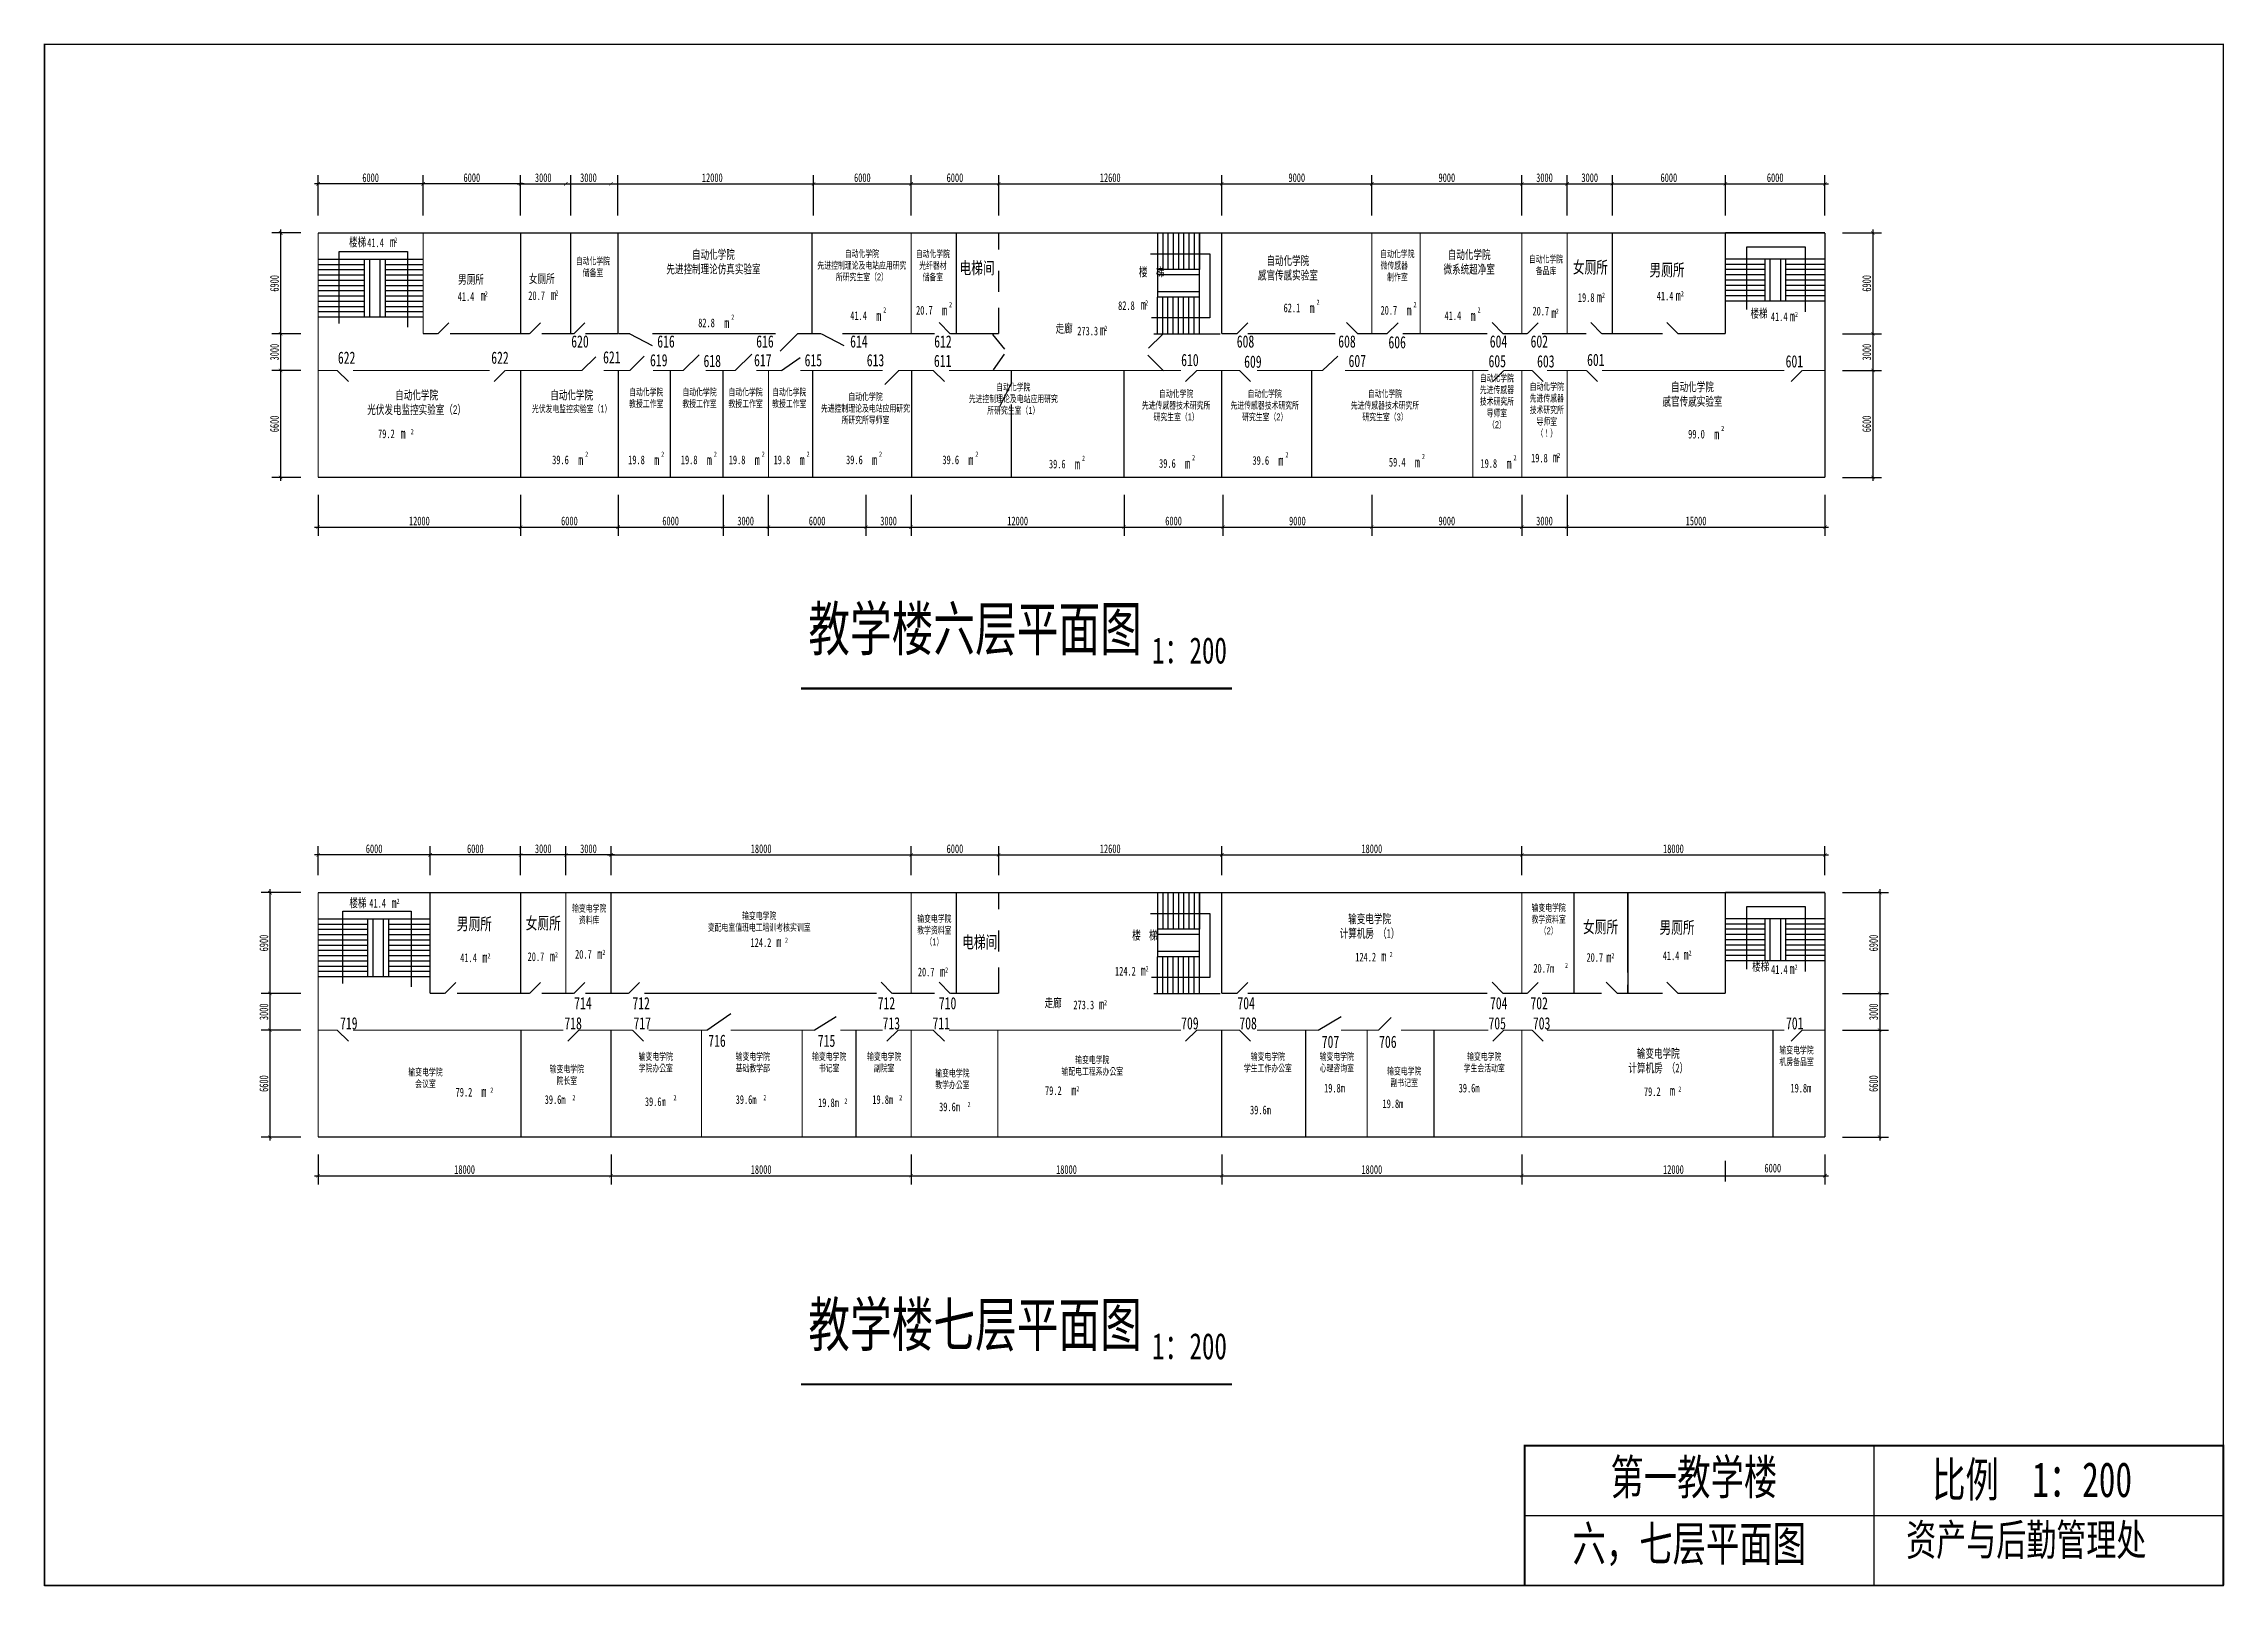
# Model space of a CAD drawing. Extents: x -32363 to 92479, y -96404 to -8102.
import ezdxf

# ---------------------------------------------------------------- set-up
doc = ezdxf.new("R2010")
doc.units = 0
doc.header["$LTSCALE"] = 20
doc.layers.get('0').update_dxf_attribs({"linetype": 'CONTINUOUS'})
doc.layers.get('DEFPOINTS').update_dxf_attribs({"linetype": 'CONTINUOUS'})
doc.styles.get("Standard").update_dxf_attribs({"font": '', "width": 0.7, "height": 500})
doc.styles.get('Standard').set_extended_font_data('FangSong_GB2312')

msp = doc.modelspace()

# ---------------------------------------------------------------- texts
at = {"color": 0, "linetype": 'ByBlock', "char_height": 500, "attachment_point": 5}
for s, insert in [('\\A1;6000', (-13643, -15778)), ('6000', (-7848, -15778)), ('3000', (-3763, -15778)), ('3000', (-1173, -15778)), ('12000', (5917, -15778)), ('6000', (14507, -15778)), ('6000', (19807, -15778)), ('12600', (28697, -15778)), ('9000', (39377, -15778)), ('9000', (47967, -15778)), ('3000', (53557, -15778)), ('3000', (56147, -15778)), ('6000', (60677, -15778)), ('6000', (66763, -15778)), ('12000', (-10853, -35425)), ('6000', (-2263, -35425)), ('6000', (3532, -35425)), ('3000', (7827, -35425)), ('6000', (11917, -35425)), ('3000', (16007, -35425)), ('12000', (23397, -35425)), ('6000', (32322, -35425)), ('9000', (39412, -35425)), ('9000', (47967, -35425)), ('3000', (53557, -35425)), ('15000', (62233, -35425)), ('6000', (-13443, -54187)), ('6000', (-7648, -54187)), ('3000', (-3763, -54187)), ('3000', (-1173, -54187)), ('18000', (8712, -54187)), ('\\A1;6000', (19807, -54187)), ('\\A1;12600', (28697, -54187)), ('18000', (43672, -54187)), ('18000', (60938, -54187)), ('18000', (-8263, -72547)), ('18000', (8712, -72547)), ('18000', (26192, -72547)), ('18000', (43672, -72547)), ('12000', (60938, -72547))]:
    msp.add_mtext(s, dxfattribs=dict(at, insert=insert))
for s, insert, char_height, width, attachment_point in [('楼梯', (-14878, -19212), 500, 2119.32, 1), ('41.4', (-13838, -19249), 500, 1317.41, 1), ('m', (-12535, -19141), 600, 662.57, 1), ('2', (-12286, -19193), 300, 300.23, 1), ('{\\fPMingLiU|b0|i0|c134|p18;自动化学院\\P先进控制理论仿真实验室}', (5982, -19924), 500, 6240.02, 2), ('{\\fPMingLiU|b0|i0|c134|p18;\\H0.5714x;自动化学院\\P先进控制理论及电站应用研究所研究生室（2）}', (14480, -19924), 700, 5280.64, 2), ('{\\fPMingLiU|b0|i0|c134|p18;自动化学院\\P光纤器材\\P储备室}', (18546, -19933), 400, 2425.11, 2), ('{\\fPMingLiU|b0|i0|c134|p18;自动化学院\\P微传感器    制作室}', (45135, -19933), 400, 2425.11, 2), ('{\\fPMingLiU|b0|i0|c134|p18;自动化学院\\P微系统超净室}', (49246, -19933), 500, 6125.58, 2), ('{\\fPMingLiU|b0|i0|c134|p18;自动化学院\\P储备室}', (-915, -20344), 400, 2425.11, 2), ('电梯间', (20069, -20594), 700, 2062.12, 1), ('楼  梯', (30339, -20921), 500, 1546.53, 1), ('{\\fPMingLiU|b0|i0|c134|p18;自动化学院\\P感官传感实验室}', (38865, -20276), 500, 6125.58, 2), ('{\\fPMingLiU|b0|i0|c134|p18;自动化学院\\P备品库}', (53643, -20236), 400, 2104.72, 2), ('女厕所', (55179, -20552), 700, 2176.59, 1), ('男厕所', (59566, -20703), 700, 2634.82, 1), ('41.4', (-8659, -22327), 500, 1317.41, 1), ('男厕所', (-8633, -21350), 500, 2634.82, 1), ('m', (-7356, -22219), 600, 662.57, 1), ('2', (-7107, -22271), 300, 300.23, 1), ('20.7', (-4617, -22278), 500, 1317.41, 1), ('女厕所', (-4582, -21314), 500, 1661.79, 1), ('m', (-3314, -22170), 600, 662.57, 1), ('2', (-3065, -22222), 300, 300.23, 1), ('19.8', (55469, -22383), 500, 1559.55, 1), ('m', (56554, -22301), 600, 662.57, 1), ('2', (56847, -22353), 300, 300.23, 1), ('41.4', (59985, -22295), 500, 1559.55, 1), ('m', (61070, -22213), 600, 662.57, 1), ('2', (61363, -22265), 300, 300.23, 1), ('2', (7000, -23606), 300, 300.23, 1), ('41.4', (13814, -23421), 500, 1559.55, 1), ('m', (15301, -23369), 600, 662.57, 1), ('2', (15703, -23195), 300, 300.23, 1), ('20.7', (17582, -23113), 500, 1559.55, 1), ('m', (19070, -23061), 600, 662.57, 1), ('2', (19472, -22887), 300, 300.23, 1), ('82.8', (29147, -22846), 500, 1317.41, 1), ('m', (30450, -22738), 600, 662.57, 1), ('2', (30699, -22790), 300, 300.23, 1), ('62.1', (38620, -22976), 500, 1559.55, 1), ('m', (40107, -22924), 600, 662.57, 1), ('2', (40510, -22750), 300, 300.23, 1), ('20.7', (44171, -23113), 500, 1559.55, 1), ('m', (45658, -23061), 600, 662.57, 1), ('2', (46060, -22887), 300, 300.23, 1), ('41.4', (47837, -23421), 500, 1559.55, 1), ('m', (49324, -23369), 600, 662.57, 1), ('2', (49726, -23195), 300, 300.23, 1), ('20.7', (52869, -23160), 500, 1374.69, 1), ('m', (53953, -23214), 600, 662.57, 1), ('2', (54202, -23266), 300, 300.23, 1), ('楼梯', (65349, -23295), 500, 2863.94, 1), ('41.4', (66518, -23478), 500, 1559.55, 1), ('m', (67603, -23396), 600, 662.57, 1), ('2', (67896, -23448), 300, 300.23, 1), ('620', (-2158, -24798), 700, 966.84, 1), ('616', (2767, -24798), 700, 782.68, 1), ('82.8', (5111, -23832), 500, 1559.55, 1), ('m', (6598, -23780), 600, 662.57, 1), ('616', (8432, -24798), 700, 782.68, 1), ('614', (13808, -24798), 700, 782.68, 1), ('612', (18620, -24798), 700, 966.84, 1), ('走廊', (25568, -24152), 500, 2119.32, 1), ('273.3', (26810, -24298), 500, 1317.41, 1), ('m', (28114, -24190), 600, 662.57, 1), ('2', (28362, -24241), 300, 300.23, 1), ('608', (35940, -24798), 700, 966.84, 1), ('608', (41751, -24798), 700, 966.84, 1), ('606', (44623, -24844), 700, 966.84, 1), ('604', (50424, -24798), 700, 782.68, 1), ('602', (52761, -24798), 700, 782.68, 1), ('622', (-15517, -25727), 700, 1151, 1), ('622', (-6738, -25727), 700, 1151, 1), ('621', (-335, -25705), 700, 782.68, 1), ('619', (2353, -25870), 700, 782.68, 1), ('618', (5413, -25912), 700, 782.68, 1), ('617', (8308, -25870), 700, 782.68, 1), ('615', (11202, -25870), 700, 782.68, 1), ('613', (14759, -25870), 700, 782.68, 1), ('611', (18604, -25908), 700, 1151, 1), ('610', (32757, -25860), 700, 1151, 1), ('609', (36363, -25954), 700, 1151, 1), ('607', (42341, -25912), 700, 782.68, 1), ('605', (50353, -25926), 700, 1151, 1), ('603', (53132, -25934), 700, 1151, 1), ('601', (55995, -25851), 700, 1427.24, 1), ('601', (67361, -25934), 700, 1151, 1), ('{\\fPMingLiU|b0|i0|c134|p18;\\H0.5714x;自动化学院\\P先进传感器技术研究所导师室\\P（2）}', (50833, -27046), 700, 2265.45, 2), ('{\\fPMingLiU|b0|i0|c134|p18;自动化学院\\P感官传感实验室}', (62027, -27501), 500, 6125.58, 2), ('{\\fPMingLiU|b0|i0|c134|p18;自动化学院\\P光伏发电监控实验室（2）}', (-11012, -27971), 500, 6240.02, 2), ('{\\fPMingLiU|b0|i0|c134|p18;自动化学院\\P\\H0.8x;光伏发电监控实验室（1）}', (-2138, -27971), 500, 6240.02, 2), ('{\\fPMingLiU|b0|i0|c134|p18;自动化学院\\P教授工作室}', (2134, -27843), 400, 2425.11, 2), ('{\\fPMingLiU|b0|i0|c134|p18;自动化学院\\P教授工作室}', (5184, -27843), 400, 2425.11, 2), ('{\\fPMingLiU|b0|i0|c134|p18;自动化学院\\P教授工作室}', (7822, -27843), 400, 2425.11, 2), ('{\\fPMingLiU|b0|i0|c134|p18;自动化学院\\P教授工作室}', (10323, -27843), 400, 2425.11, 2), ('{\\fPMingLiU|b0|i0|c134|p18;\\H0.5714x;自动化学院\\P先进控制理论及电站应用研究所研究所导师室}', (14685, -28108), 700, 5280.64, 2), ('{\\fPMingLiU|b0|i0|c134|p18;\\H0.5714x;自动化学院\\P先进控制理论及电站应用研究所研究生室（1）}', (23148, -27560), 700, 5280.64, 2), ('{\\fPMingLiU|b0|i0|c134|p18;\\H0.5714x;自动化学院\\P先进传感器技术研究所研究生室（1）}', (32468, -27937), 700, 4252.73, 2), ('{\\fPMingLiU|b0|i0|c134|p18;\\H0.5714x;自动化学院\\P先进传感器技术研究所研究生室（2）}', (37539, -27937), 700, 4252.73, 2), ('{\\fPMingLiU|b0|i0|c134|p18;\\H0.5714x;自动化学院\\P先进传感器技术研究所研究生室（3）}', (44426, -27937), 700, 4252.73, 2), ('{\\fPMingLiU|b0|i0|c134|p18;\\H0.5714x;自动化学院\\P先进传感器技术研究所导师室\\P（！）}', (53688, -27530), 700, 2265.45, 2), ('79.2', (-13218, -30183), 500, 1559.55, 1), ('m', (-11931, -30108), 600, 662.57, 1), ('2', (-11345, -30159), 300, 300.23, 1), ('99.0', (61782, -30201), 500, 1559.55, 1), ('m', (63270, -30148), 600, 662.57, 1), ('2', (63672, -29975), 300, 300.23, 1), ('39.6', (-3250, -31673), 500, 1559.55, 1), ('m', (-1763, -31621), 600, 662.57, 1), ('2', (-1360, -31447), 300, 300.23, 1), ('19.8', (1102, -31673), 500, 1559.55, 1), ('m', (2589, -31621), 600, 662.57, 1), ('2', (2991, -31447), 300, 300.23, 1), ('19.8', (4117, -31673), 500, 1559.55, 1), ('m', (5604, -31621), 600, 662.57, 1), ('2', (6006, -31447), 300, 300.23, 1), ('19.8', (6858, -31673), 500, 1559.55, 1), ('m', (8345, -31621), 600, 662.57, 1), ('2', (8747, -31447), 300, 300.23, 1), ('19.8', (9428, -31673), 500, 1559.55, 1), ('m', (10915, -31621), 600, 662.57, 1), ('2', (11317, -31447), 300, 300.23, 1), ('39.6', (13574, -31673), 500, 1559.55, 1), ('m', (15061, -31621), 600, 662.57, 1), ('2', (15463, -31447), 300, 300.23, 1), ('39.6', (19090, -31673), 500, 1559.55, 1), ('m', (20577, -31621), 600, 662.57, 1), ('2', (20979, -31447), 300, 300.23, 1), ('39.6', (25189, -31913), 500, 1559.55, 1), ('m', (26676, -31860), 600, 662.57, 1), ('2', (27078, -31687), 300, 300.23, 1), ('39.6', (31494, -31878), 500, 1559.55, 1), ('m', (32981, -31826), 600, 662.57, 1), ('2', (33383, -31653), 300, 300.23, 1), ('39.6', (36839, -31707), 500, 1559.55, 1), ('m', (38326, -31655), 600, 662.57, 1), ('2', (38728, -31482), 300, 300.23, 1), ('59.4', (44651, -31810), 500, 1559.55, 1), ('m', (46138, -31758), 600, 662.57, 1), ('2', (46540, -31584), 300, 300.23, 1), ('19.8', (49893, -31878), 500, 1559.55, 1), ('m', (51380, -31826), 600, 662.57, 1), ('2', (51782, -31653), 300, 300.23, 1), ('19.8', (52789, -31570), 500, 1559.55, 1), ('m', (54035, -31468), 600, 662.57, 1), ('2', (54284, -31520), 300, 300.23, 1), ('教学楼六层平面图', (11411, -40341), 2500, 54703.41, 1), ('1：200', (31088, -42082), 1500, 6148.32, 1), ('楼梯', (-14858, -57034), 500, 2119.32, 1), ('41.4', (-13720, -57052), 500, 1317.41, 1), ('m', (-12448, -56975), 600, 461.69, 1), ('2', (-12159, -57040), 300, 311.37, 1), ('{\\fPMingLiU|b0|i0|c134|p18;输变电学院\\P\\fPMingLiU|b0|i0|c136|p18;资\\fGulim|b0|i0|c134|p34;料\\fPMingLiU|b0|i0|c134|p18;库}', (-1133, -57393), 400, 2169.68, 2), ('{\\fPMingLiU|b0|i0|c134|p18;输变电学院\\P教学资料\\fGulim|b0|i0|c134|p34;室（2）}', (53796, -57354), 400, 2225.74, 2), ('男厕所', (-8708, -58132), 700, 2634.82, 1), ('女厕所', (-4761, -58092), 700, 2027.65, 1), ('{\\fPMingLiU|b0|i0|c134|p18;输变电学院\\P变配电室值班电工培训考核实训\\fGulim|b0|i0|c134|p34;室}', (8601, -57820), 400, 6323.71, 2), ('{\\fPMingLiU|b0|i0|c134|p18;输变电学院\\P教学资料\\fGulim|b0|i0|c134|p34;室（1）}', (18628, -57981), 400, 2225.74, 2), ('{\\fPMingLiU|b0|i0|c134|p18;输变电学院\\P计\\fGulim|b0|i0|c134|p34;算\\fGulim|b0|i0|c129|p34;机\\fGulim|b0|i0|c134|p34;房\\fSimSun|b0|i0|c134|p2; \\fGulim|b0|i0|c134|p34;（\\fSimSun|b0|i0|c134|p2;1\\fGulim|b0|i0|c134|p34;）}', (43543, -57949), 500, 4473.43, 2), ('女厕所', (55765, -58307), 700, 2176.59, 1), ('男厕所', (60144, -58341), 700, 2634.82, 1), ('124.2', (8106, -59303), 500, 1559.55, 1), ('m', (9584, -59205), 600, 461.69, 1), ('2', (10079, -59269), 300, 311.37, 1), ('电梯间', (20222, -59177), 700, 2062.12, 1), ('楼  梯', (29953, -58889), 500, 1546.53, 1), ('41.4', (-8514, -60173), 500, 1317.41, 1), ('m', (-7242, -60096), 600, 461.69, 1), ('2', (-6953, -60161), 300, 311.37, 1), ('20.7', (-4656, -60112), 500, 1317.41, 1), ('m', (-3384, -60035), 600, 461.69, 1), ('2', (-3094, -60100), 300, 311.37, 1), ('20.7', (-1938, -59976), 500, 1317.41, 1), ('m', (-666, -59899), 600, 461.69, 1), ('2', (-376, -59963), 300, 311.37, 1), ('20.7', (17684, -60987), 500, 1317.41, 1), ('m', (18956, -60910), 600, 461.69, 1), ('2', (19245, -60974), 300, 311.37, 1), ('124.2', (28970, -60940), 500, 1016.41, 1), ('m', (30435, -60842), 600, 461.69, 1), ('2', (30725, -60906), 300, 311.37, 1), ('124.2', (42724, -60135), 500, 1559.55, 1), ('m', (44211, -60022), 600, 461.69, 1), ('2', (44695, -60087), 300, 311.37, 1), ('20.7m', (52921, -60777), 500, 1975.57, 1), ('2', (54730, -60708), 300, 311.37, 1), ('20.7', (55961, -60153), 500, 1559.55, 1), ('m', (57100, -60090), 600, 461.69, 1), ('2', (57390, -60154), 300, 311.37, 1), ('41.4', (60327, -60054), 500, 1559.55, 1), ('m', (61516, -59941), 600, 461.69, 1), ('2', (61806, -60006), 300, 311.37, 1), ('楼梯', (65443, -60673), 500, 2863.94, 1), ('41.4', (66529, -60847), 500, 1559.55, 1), ('m', (67586, -60745), 600, 461.69, 1), ('2', (67876, -60809), 300, 311.37, 1), ('714', (-1990, -62674), 700, 966.84, 1), ('712', (1342, -62674), 700, 966.84, 1), ('712', (15384, -62674), 700, 966.84, 1), ('710', (18886, -62674), 700, 966.84, 1), ('走廊', (24939, -62760), 500, 12306.82, 1), ('273.3', (26588, -62873), 500, 1016.41, 1), ('m', (28054, -62775), 600, 461.69, 1), ('2', (28344, -62839), 300, 311.37, 1), ('704', (35977, -62674), 700, 966.84, 1), ('704', (50437, -62674), 700, 966.84, 1), ('702', (52753, -62674), 700, 966.84, 1), ('719', (-15393, -63824), 700, 1151, 1), ('718', (-2551, -63824), 700, 1151, 1), ('717', (1406, -63824), 700, 1151, 1), ('716', (5686, -64822), 700, 966.84, 1), ('715', (11958, -64822), 700, 966.84, 1), ('713', (15665, -63824), 700, 1151, 1), ('711', (18523, -63824), 700, 1151, 1), ('709', (32757, -63824), 700, 1151, 1), ('708', (36089, -63824), 700, 1151, 1), ('707', (40806, -64882), 700, 966.84, 1), ('706', (44091, -64882), 700, 966.84, 1), ('705', (50351, -63824), 700, 1151, 1), ('703', (52893, -63824), 700, 1151, 1), ('701', (67381, -63824), 700, 1151, 1), ('{\\fPMingLiU|b0|i0|c134|p18;输变电学院\\P\\fPMingLiU|b0|i0|c136|p18;学\\fGulim|b0|i0|c134|p34;院\\fPMingLiU|b0|i0|c134|p18;办\\fGulim|b0|i0|c134|p34;公室}', (2679, -65873), 400, 2964.47, 2), ('{\\fPMingLiU|b0|i0|c134|p18;输变电学院\\P\\fGulim|b0|i0|c129|p34;基\\fPMingLiU|b0|i0|c136|p18;础\\fPMingLiU|b0|i0|c134|p18;教学\\fGulim|b0|i0|c134|p34;部}', (8235, -65873), 400, 2251.44, 2), ('{\\fPMingLiU|b0|i0|c134|p18;输变电学院\\P\\fPMingLiU|b0|i0|c136|p18;书\\fPMingLiU|b0|i0|c134|p18;记\\fGulim|b0|i0|c134|p34;室}', (12605, -65873), 400, 2151.95, 2), ('{\\fPMingLiU|b0|i0|c134|p18;输变电学院\\P\\fGulim|b0|i0|c129|p34;副\\fGulim|b0|i0|c134|p34;院室}', (15754, -65873), 400, 2118.78, 2), ('{\\fPMingLiU|b0|i0|c134|p18;输变电学院\\P\\fPMingLiU|b0|i0|c136|p18;输\\fGulim|b0|i0|c134|p34;配\\fPMingLiU|b0|i0|c134|p18;电\\fGulim|b0|i0|c134|p34;工程系\\fPMingLiU|b0|i0|c134|p18;办\\fGulim|b0|i0|c134|p34;公室}', (27670, -66064), 400, 5678.22, 2), ('{\\fPMingLiU|b0|i0|c134|p18;输变电学院\\P学生工作办公室}', (37721, -65873), 400, 2928.22, 2), ('{\\fPMingLiU|b0|i0|c134|p18;输变电学院\\P\\fGulim|b0|i0|c129|p34;心\\fGulim|b0|i0|c134|p34;理咨\\fPMingLiU|b0|i0|c136|p18;询\\fGulim|b0|i0|c134|p34;室}', (41669, -65873), 400, 2344.05, 2), ('{\\fPMingLiU|b0|i0|c134|p18;输变电学院\\P\\fPMingLiU|b0|i0|c136|p18;学\\fGulim|b0|i0|c134|p34;生\\fPMingLiU|b0|i0|c134|p18;会活动室}', (50106, -65873), 400, 2494.8, 2), ('{\\fPMingLiU|b0|i0|c134|p18;输变电学院\\P计\\fGulim|b0|i0|c134|p34;算\\fGulim|b0|i0|c129|p34;机\\fGulim|b0|i0|c134|p34;房\\fSimSun|b0|i0|c134|p2; \\fGulim|b0|i0|c134|p34;（\\fSimSun|b0|i0|c134|p2;2\\fGulim|b0|i0|c134|p34;）}', (60069, -65651), 500, 4473.43, 2), ('{\\fPMingLiU|b0|i0|c134|p18;输变电学院\\P机房备品\\fGulim|b0|i0|c134|p34;室}', (67004, -65508), 400, 2225.74, 1), ('{\\fPMingLiU|b0|i0|c134|p18;输变电学院\\P\\fPMingLiU|b0|i0|c136|p18;会\\fPMingLiU|b0|i0|c134|p18;议\\fGulim|b0|i0|c134|p34;室}', (-10506, -66768), 400, 3113.71, 2), ('{\\fPMingLiU|b0|i0|c134|p18;输变电学院\\P\\fGulim|b0|i0|c129|p34;院\\fPMingLiU|b0|i0|c136|p18;长\\fGulim|b0|i0|c134|p34;室}', (-2413, -66589), 400, 2815.23, 2), ('{\\fPMingLiU|b0|i0|c134|p18;输变电学院\\P\\fPMingLiU|b0|i0|c136|p18;教\\fPMingLiU|b0|i0|c134|p18;学办\\fGulim|b0|i0|c134|p34;公室}', (19661, -66828), 400, 3003.59, 2), ('{\\fPMingLiU|b0|i0|c134|p18;输变电学院\\P\\fGulim|b0|i0|c129|p34;副\\fPMingLiU|b0|i0|c136|p18;书\\fPMingLiU|b0|i0|c134|p18;记\\fGulim|b0|i0|c134|p34;室}', (45526, -66709), 400, 3606.61, 2), ('79.2', (-8776, -67867), 500, 1559.55, 1), ('m', (-7301, -67785), 600, 461.69, 1), ('2', (-6794, -67849), 300, 311.37, 1), ('39.6m', (-3677, -68289), 500, 1975.57, 1), ('2', (-2089, -68281), 300, 311.37, 1), ('39.6m', (2057, -68408), 500, 1975.57, 1), ('2', (3698, -68281), 300, 311.37, 1), ('39.6m', (7254, -68289), 500, 1975.57, 1), ('2', (8837, -68281), 300, 311.37, 1), ('19.8m', (11972, -68468), 500, 2752.03, 1), ('2', (13482, -68472), 300, 311.37, 1), ('19.8m', (15078, -68289), 500, 1975.57, 1), ('2', (16616, -68281), 300, 311.37, 1), ('79.2', (24963, -67777), 500, 1559.55, 1), ('m', (26470, -67706), 600, 461.69, 1), ('2', (26760, -67770), 300, 311.37, 1), ('19.8m', (40940, -67632), 500, 1975.57, 1), ('19.8m', (44285, -68527), 500, 1975.57, 1), ('39.6m', (48645, -67632), 500, 1975.57, 1), ('79.2', (59250, -67837), 500, 1559.55, 1), ('m', (60737, -67724), 600, 461.69, 1), ('2', (61222, -67789), 300, 311.37, 1), ('19.8m', (67638, -67632), 500, 1975.57, 1), ('39.6m', (18900, -68706), 500, 1975.57, 1), ('2', (20529, -68671), 300, 311.37, 1), ('39.6m', (36699, -68885), 500, 1975.57, 1), ('6000', (66151, -72210), 500, 1936.06, 1), ('教学楼七层平面图', (11411, -80164), 2500, 54703.41, 1), ('1：200', (31088, -81905), 1500, 6148.32, 1), ('\u3000\u3000第一教学楼', (53513, -89148), 2000, 18925.74, 1), ('比例  1：200', (75750, -89290), 2000, 16017.17, 1), ('六，七层平面图', (55161, -92953), 2000, 110628.21, 1), ('资产与后勤管理处', (74262, -92839), 1800, 19544.48, 1)]:
    msp.add_mtext(s, dxfattribs=dict(insert=insert, char_height=char_height, width=width, attachment_point=attachment_point))
at = {"color": 0, "linetype": 'ByBlock', "char_height": 500, "attachment_point": 5, "rotation": 90}
for s, insert in [('6900', (-19147, -21824)), ('6900', (72004, -21824)), ('3000', (-19147, -25759)), ('3000', (72004, -25759)), ('6600', (-19147, -29869)), ('6600', (72004, -29869)), ('6900', (-19755, -59581)), ('6900', (72395, -59581)), ('3000', (-19755, -63516)), ('3000', (72395, -63516)), ('6600', (-19755, -67626)), ('6600', (72395, -67626))]:
    msp.add_mtext(s, dxfattribs=dict(at, insert=insert))

# ---------------------------------------------------------------- blocks, each defined once
blk = doc.blocks.new('1')
blk.add_line((0, 0), (900, -1))
blk = doc.blocks.new('_ARCHTICK')
at = {"color": 0, "linetype": 'ByBlock', "const_width": 0.15}
blk.add_lwpolyline([(-0.5, -0.5), (0.5, 0.5)], dxfattribs=at)

# ---------------------------------------------------------------- linework, layer by layer
at = {"color": 0, "linetype": 'ByBlock'}
for p, q in [((-10438, -16128), (-16848, -16128)), ((-16648, -17939), (-16648, -15628)), ((-4858, -16128), (-10838, -16128)), ((-10638, -17939), (-10638, -15628)), ((-5258, -16128), (-2268, -16128)), ((-5058, -17939), (-5058, -15628)), ((-5058, -17939), (-5058, -15628)), ((-2668, -16128), (322, -16128)), ((-2187, -17939), (-2187, -15628)), ((-78, -16128), (11912, -16128)), ((516, -17939), (516, -15628)), ((11512, -16128), (17502, -16128)), ((11712, -17939), (11712, -15628)), ((17102, -16128), (22512, -16128)), ((17302, -17939), (17302, -15628)), ((17302, -17939), (17302, -15628)), ((22112, -16128), (35282, -16128)), ((22312, -17939), (22312, -15628)), ((22312, -17939), (22312, -15628)), ((34882, -16128), (43872, -16128)), ((35082, -17939), (35082, -15628)), ((35082, -17939), (35082, -15628)), ((43472, -16128), (52462, -16128)), ((43672, -17939), (43672, -15628)), ((52062, -16128), (55052, -16128)), ((52262, -17939), (52262, -15628)), ((54652, -16128), (57642, -16128)), ((54852, -17939), (54852, -15628)), ((54852, -17939), (54852, -15628)), ((57242, -16128), (64112, -16128)), ((57442, -17939), (57442, -15628)), ((57442, -17939), (57442, -15628)), ((63712, -16128), (69814, -16128)), ((63912, -17939), (63912, -15628)), ((69614, -17939), (69614, -15628)), ((-17648, -18939), (-19297, -18939)), ((-18797, -18739), (-18797, -24909)), ((70614, -18939), (72854, -18939)), ((72354, -18739), (72354, -24909)), ((-17648, -24709), (-19297, -24709)), ((-18797, -24509), (-18797, -27009)), ((70614, -24709), (72854, -24709)), ((72354, -24509), (72354, -27009)), ((-17648, -26809), (-19297, -26809)), ((-18797, -26609), (-18797, -33129)), ((70614, -26809), (72854, -26809)), ((72354, -26609), (72354, -33129)), ((-17648, -32929), (-19297, -32929)), ((70614, -32929), (72854, -32929)), ((-16648, -33929), (-16648, -36275)), ((-5058, -33929), (-5058, -36275)), ((532, -33929), (532, -36275)), ((6532, -33929), (6532, -36275)), ((9122, -33929), (9122, -36275)), ((14712, -33929), (14712, -36275)), ((17302, -33929), (17302, -36275)), ((29492, -33929), (29492, -36275)), ((35152, -33929), (35152, -36275)), ((43672, -33929), (43672, -36275)), ((52262, -33929), (52262, -36275)), ((54852, -33929), (54852, -36275)), ((69614, -33929), (69614, -36275)), ((-16848, -35775), (-4858, -35775)), ((-5258, -35775), (732, -35775)), ((332, -35775), (6732, -35775)), ((6332, -35775), (9322, -35775)), ((8922, -35775), (14912, -35775)), ((14512, -35775), (17502, -35775)), ((17102, -35775), (29692, -35775)), ((29292, -35775), (35352, -35775)), ((34952, -35775), (43872, -35775)), ((43472, -35775), (52462, -35775)), ((52062, -35775), (55052, -35775)), ((54652, -35775), (69814, -35775)), ((-10038, -54537), (-16848, -54537)), ((-16648, -55696), (-16648, -54037)), ((-4858, -54537), (-10438, -54537)), ((-10238, -55696), (-10238, -54037)), ((-2268, -54537), (-5258, -54537)), ((-5058, -55696), (-5058, -54037)), ((322, -54537), (-2668, -54537)), ((-2468, -55696), (-2468, -54037)), ((-78, -54537), (17502, -54537)), ((122, -55696), (122, -54037)), ((122, -55696), (122, -54037)), ((17102, -54537), (22512, -54537)), ((17302, -55696), (17302, -54037)), ((17302, -55696), (17302, -54037)), ((22112, -54537), (35282, -54537)), ((22312, -55696), (22312, -54037)), ((22312, -55696), (22312, -54037)), ((34882, -54537), (52462, -54537)), ((35082, -55696), (35082, -54037)), ((35082, -55696), (35082, -54037)), ((52062, -54537), (69814, -54537)), ((52262, -55696), (52262, -54037)), ((69614, -55696), (69614, -54037)), ((-17648, -56696), (-19905, -56696)), ((-19405, -56496), (-19405, -62666)), ((70614, -56696), (73245, -56696)), ((72745, -56496), (72745, -62666)), ((-19405, -62266), (-19405, -64766)), ((72745, -62266), (72745, -64766)), ((-17648, -62466), (-19905, -62466)), ((70614, -62466), (73245, -62466)), ((71614, -62466), (73245, -62466)), ((-17648, -64566), (-19905, -64566)), ((-19405, -64366), (-19405, -70886)), ((70614, -64566), (73245, -64566)), ((71614, -64566), (73245, -64566)), ((72745, -64366), (72745, -70886)), ((-17648, -70686), (-19905, -70686)), ((70614, -70686), (73245, -70686)), ((-16648, -71686), (-16648, -73397)), ((122, -71686), (122, -73397)), ((17302, -71686), (17302, -73397)), ((35082, -71686), (35082, -73397)), ((52262, -71686), (52262, -73397)), ((69614, -71686), (69614, -73397)), ((-16848, -72897), (322, -72897)), ((-78, -72897), (17502, -72897)), ((17102, -72897), (35282, -72897)), ((34882, -72897), (52462, -72897)), ((52062, -72897), (69814, -72897))]:
    msp.add_line(p, q, dxfattribs=at)
for p, q in [((31400, -18939), (31400, -21039)), ((31700, -18939), (31700, -21039)), ((32000, -18939), (32000, -21039)), ((32300, -18939), (32300, -21039)), ((32600, -18939), (32600, -21039)), ((32900, -18939), (32900, -21039)), ((33200, -18939), (33200, -21039)), ((33500, -18939), (33500, -21039)), ((33800, -24709), (33800, -18939)), ((33800, -18939), (33800, -21039)), ((33978, -18939), (37932, -18939)), ((69614, -18939), (63922, -18939)), ((65148, -23317), (65148, -19725)), ((65148, -19725), (68477, -19725)), ((68477, -19725), (68477, -23450)), ((-16648, -20439), (-10638, -20439)), ((-16648, -20739), (-14016, -20739)), ((-16648, -21039), (-14016, -21039)), ((-15439, -24130), (-15439, -19997)), ((-15439, -19997), (-11526, -19997)), ((-14016, -20439), (-14016, -23739)), ((-13716, -20439), (-13716, -23739)), ((-13116, -20439), (-13116, -23739)), ((-12816, -20439), (-12816, -23739)), ((-12816, -20739), (-10638, -20739)), ((-12816, -21039), (-10638, -21039)), ((-11526, -19997), (-11526, -24322)), ((31007, -20139), (34398, -20139)), ((33800, -21039), (31400, -21039)), ((31400, -21039), (31400, -22609)), ((34398, -20139), (34398, -23794)), ((69612, -20439), (63912, -20439)), ((66162, -20739), (63912, -20739)), ((66162, -21039), (63912, -21039)), ((66162, -20439), (66162, -22839)), ((66462, -20439), (66462, -22839)), ((67062, -20439), (67062, -22839)), ((67362, -20439), (67362, -22839)), ((69612, -20739), (67362, -20739)), ((69612, -21039), (67362, -21039)), ((-16648, -21339), (-14016, -21339)), ((-16648, -21639), (-14016, -21639)), ((-16648, -21939), (-14016, -21939)), ((-16648, -22239), (-14016, -22239)), ((-12816, -21339), (-10638, -21339)), ((-12816, -21639), (-10638, -21639)), ((-12816, -21939), (-10638, -21939)), ((-12816, -22239), (-10638, -22239)), ((33800, -21339), (31400, -21339)), ((33800, -22309), (31400, -22309)), ((66162, -21339), (63912, -21339)), ((66162, -21639), (63912, -21639)), ((66162, -21939), (63912, -21939)), ((66162, -22239), (63912, -22239)), ((69612, -21339), (67362, -21339)), ((69612, -21639), (67362, -21639)), ((69612, -21939), (67362, -21939)), ((69612, -22239), (67362, -22239)), ((-16648, -22539), (-14016, -22539)), ((-16648, -22839), (-14016, -22839)), ((-16648, -23139), (-14016, -23139)), ((-16648, -23439), (-14016, -23439)), ((-12816, -22539), (-10638, -22539)), ((-12816, -22839), (-10638, -22839)), ((-12816, -23139), (-10638, -23139)), ((-12816, -23439), (-10638, -23439)), ((31400, -24709), (31400, -22609)), ((33800, -22609), (31400, -22609)), ((31700, -24709), (31700, -22609)), ((32000, -24709), (32000, -22609)), ((32300, -24709), (32300, -22609)), ((32600, -24709), (32600, -22609)), ((32900, -24709), (32900, -22609)), ((33200, -24709), (33200, -22609)), ((33500, -24709), (33500, -22609)), ((33800, -24709), (33800, -22609)), ((66162, -22539), (63912, -22539)), ((69612, -22839), (63912, -22839)), ((69612, -22539), (67362, -22539)), ((-16648, -23739), (-10638, -23739)), ((1196, -24709), (2479, -25372)), ((10789, -24709), (9799, -25702)), ((12163, -24709), (13438, -25372)), ((21963, -24747), (22637, -25589)), ((31683, -24747), (30896, -25533)), ((34398, -23794), (31052, -23794)), ((31194, -24709), (34990, -24709)), ((-1552, -26809), (-746, -26033)), ((1196, -26809), (2025, -25992)), ((4256, -26809), (5167, -25909)), ((7233, -26809), (8186, -25868)), ((9880, -26809), (10955, -26074)), ((22019, -26768), (22637, -25870)), ((31739, -26824), (30840, -25926)), ((40852, -26809), (41723, -25992)), ((16582, -26826), (15794, -27613)), ((23031, -27561), (22370, -28843)), ((31400, -56696), (31400, -58796)), ((31700, -56696), (31700, -58796)), ((32000, -56696), (32000, -58796)), ((32300, -56696), (32300, -58796)), ((32600, -56696), (32600, -58796)), ((32900, -56696), (32900, -58796)), ((33200, -56696), (33200, -58796)), ((33500, -56696), (33500, -58796)), ((33800, -62466), (33800, -56696)), ((33800, -56696), (33800, -58796)), ((33978, -56696), (37932, -56696)), ((58332, -61269), (58332, -56696)), ((69614, -56696), (63922, -56696)), ((-16648, -58196), (-10238, -58196)), ((-16648, -58496), (-13816, -58496)), ((-15239, -57755), (-11326, -57755)), ((-15239, -61888), (-15239, -57755)), ((-13816, -58196), (-13816, -61496)), ((-13516, -58196), (-13516, -61496)), ((-12916, -58196), (-12916, -61496)), ((-12616, -58196), (-12616, -61496)), ((-12616, -58496), (-10238, -58496)), ((-11326, -57755), (-11326, -62080)), ((31007, -57897), (34398, -57897)), ((34398, -57897), (34398, -61552)), ((69612, -58196), (63912, -58196)), ((66162, -58496), (63912, -58496)), ((65148, -57483), (68477, -57483)), ((65148, -61075), (65148, -57483)), ((66162, -58196), (66162, -60596)), ((66462, -58196), (66462, -60596)), ((67062, -58196), (67062, -60596)), ((67362, -58196), (67362, -60596)), ((69612, -58496), (67362, -58496)), ((68477, -57483), (68477, -61208)), ((-16648, -58796), (-13816, -58796)), ((-16648, -59096), (-13816, -59096)), ((-16648, -59396), (-13816, -59396)), ((-16648, -59696), (-13816, -59696)), ((-12616, -58796), (-10238, -58796)), ((-12616, -59096), (-10238, -59096)), ((-12616, -59396), (-10238, -59396)), ((-12616, -59696), (-10238, -59696)), ((33800, -58796), (31400, -58796)), ((31400, -58796), (31400, -60366)), ((33800, -59096), (31400, -59096)), ((66162, -58796), (63912, -58796)), ((66162, -59096), (63912, -59096)), ((66162, -59396), (63912, -59396)), ((66162, -59696), (63912, -59696)), ((69612, -58796), (67362, -58796)), ((69612, -59096), (67362, -59096)), ((69612, -59396), (67362, -59396)), ((69612, -59696), (67362, -59696)), ((-16648, -59996), (-13816, -59996)), ((-16648, -60296), (-13816, -60296)), ((-16648, -60596), (-13816, -60596)), ((-16648, -60896), (-13816, -60896)), ((-12616, -59996), (-10238, -59996)), ((-12616, -60296), (-10238, -60296)), ((-12616, -60596), (-10238, -60596)), ((-12616, -60896), (-10238, -60896)), ((33800, -60066), (31400, -60066)), ((31400, -62466), (31400, -60366)), ((33800, -60366), (31400, -60366)), ((31700, -62466), (31700, -60366)), ((32000, -62466), (32000, -60366)), ((32300, -62466), (32300, -60366)), ((32600, -62466), (32600, -60366)), ((32900, -62466), (32900, -60366)), ((33200, -62466), (33200, -60366)), ((33500, -62466), (33500, -60366)), ((33800, -62466), (33800, -60366)), ((66162, -59996), (63912, -59996)), ((66162, -60296), (63912, -60296)), ((69612, -60596), (63912, -60596)), ((69612, -59996), (67362, -59996)), ((69612, -60296), (67362, -60296)), ((-16648, -61196), (-13816, -61196)), ((-16648, -61496), (-10238, -61496)), ((-12616, -61196), (-10238, -61196)), ((34398, -61552), (31052, -61552)), ((58332, -62466), (58332, -61969)), ((5598, -64566), (6972, -63608)), ((31194, -62466), (34990, -62466)), ((11750, -64566), (13005, -63787)), ((40599, -64566), (41913, -63787)), ((44063, -64566), (44779, -63846)), ((63899, -72052), (63899, -73237)), ((72419, -88344), (72419, -96344)), ((52419, -92344), (92419, -92344))]:
    msp.add_line(p, q)
for points, const_width in [([(-32321, -8144), (92419, -8144), (92419, -96344), (-32321, -96344), (-32321, -8144)], 84), ([(-16648, -18939), (22312, -18939)], 70), ([(-16648, -18939), (-16648, -24709)], 70), ([(516, -24709), (516, -18939)], 70), ([(11621, -24709), (11621, -18939)], 70), ([(22312, -18939), (22312, -19891)], 70), ([(22312, -18939), (29178, -18939)], 70), ([(29178, -18939), (33978, -18939)], 70), ([(33978, -18939), (69614, -18939)], 70), ([(35082, -24709), (35082, -18939)], 70), ([(43672, -24709), (43672, -18939)], 70), ([(46439, -24709), (46439, -18939)], 70), ([(46439, -24709), (46439, -18939)], 70), ([(52262, -24709), (52262, -18939)], 70), ([(54852, -24709), (54852, -18939)], 70), ([(63912, -18939), (63912, -23060)], 70), ([(69614, -18939), (69614, -24709)], 70), ([(22312, -21091), (22312, -22323)], 70), ([(22312, -23223), (22312, -24709)], 70), ([(63912, -23060), (63912, -24709)], 70), ([(-16648, -24709), (-16648, -26809)], 70), ([(-10638, -24709), (-9802, -24709)], 70), ([(-9102, -24709), (-6168, -24709)], 70), ([(-4556, -24709), (-6168, -24709)], 70), ([(-3856, -24709), (-2017, -24709)], 70), ([(-1343, -24709), (516, -24709)], 70), ([(532, -24709), (1196, -24709)], 70), ([(2478, -24709), (9549, -24709)], 70), ([(10789, -24709), (12163, -24709)], 70), ([(13363, -24709), (17302, -24709)], 70), ([(17302, -24709), (18032, -24709)], 70), ([(18032, -24709), (18640, -24709)], 70), ([(19540, -24709), (22312, -24709)], 70), ([(35082, -24709), (35946, -24709)], 70), ([(36568, -24709), (36682, -24709)], 70), ([(36650, -24709), (36568, -24709)], 70), ([(36854, -24709), (36650, -24709)], 70), ([(36854, -24709), (41588, -24709)], 70), ([(42865, -24709), (44535, -24709)], 70), ([(45435, -24709), (50289, -24709)], 70), ([(51189, -24709), (52563, -24709)], 70), ([(53423, -24709), (55943, -24709)], 70), ([(56843, -24709), (58332, -24709)], 70), ([(60316, -24709), (58332, -24709)], 70), ([(63912, -24709), (61201, -24709)], 70), ([(69614, -24709), (69614, -32929)], 70), ([(-16648, -26809), (-15555, -26809)], 70), ([(-16648, -26809), (-16648, -32929)], 70), ([(-14655, -26809), (-6832, -26809)], 70), ([(-5932, -26809), (-1552, -26809)], 70), ([(-5058, -26809), (-5058, -32929)], 70), ([(-3190, -26809), (-2400, -26809)], 70), ([(-2400, -26809), (-1552, -26809)], 70), ([(-293, -26809), (532, -26809)], 70), ([(-293, -26809), (532, -26809)], 70), ([(532, -26809), (1196, -26809)], 70), ([(2519, -26809), (4256, -26809)], 70), ([(5538, -26809), (7233, -26809)], 70), ([(8432, -26809), (9880, -26809)], 70), ([(10955, -26809), (14712, -26809)], 70), ([(14712, -26809), (15668, -26809)], 70), ([(16552, -26809), (18566, -26809)], 70), ([(19466, -26809), (31002, -26809)], 70), ([(23031, -26809), (23031, -27561)], 70), ([(28270, -26809), (32750, -26809)], 70), ([(33650, -26809), (34052, -26809)], 70), ([(34052, -26809), (36098, -26809)], 70), ([(37091, -26809), (40852, -26809)], 70), ([(42134, -26809), (48988, -26809)], 70), ([(45340, -26809), (50334, -26809)], 70), ([(51234, -26809), (52850, -26809)], 70), ([(54852, -26809), (53706, -26809)], 70), ([(54852, -26809), (55752, -26809)], 70), ([(55752, -26809), (55958, -26809)], 70), ([(56858, -26809), (64314, -26809)], 70), ([(56858, -26809), (67290, -26809)], 70), ([(68312, -26809), (69614, -26809)], 70), ([(23031, -28753), (23031, -32929)], 70), ([(-16648, -32929), (17152, -32929)], 70), ([(17152, -32929), (30352, -32929)], 70), ([(30352, -32929), (35152, -32929)], 70), ([(35152, -32929), (69614, -32929)], 70), ([(64314, -32929), (64672, -32929)], 70), ([(10992, -45015), (35677, -45015)], 120), ([(-16648, -56696), (22312, -56696)], 70), ([(-16648, -56696), (-16648, -62466)], 70), ([(122, -62466), (122, -56696)], 70), ([(22312, -56696), (29178, -56696)], 70), ([(22312, -56696), (22312, -57649)], 70), ([(29178, -56696), (33978, -56696)], 70), ([(33978, -56696), (69614, -56696)], 70), ([(35082, -62466), (35082, -56696)], 70), ([(52262, -62466), (52262, -56696)], 70), ([(55242, -62466), (55242, -56696)], 70), ([(58332, -56696), (58332, -61269)], 70), ([(63912, -56696), (63912, -60818)], 70), ([(69614, -56696), (69614, -62466)], 70), ([(22312, -58849), (22312, -60081)], 70), ([(22312, -60981), (22312, -62466)], 70), ([(63912, -60818), (63912, -62466)], 70), ([(58332, -61269), (58332, -61969)], 70), ([(58332, -61969), (58332, -62466)], 70), ([(-16648, -62466), (-16648, -64566)], 70), ([(-10238, -62466), (-9402, -62466)], 70), ([(-8702, -62466), (-6168, -62466)], 70), ([(-4556, -62466), (-6168, -62466)], 70), ([(-3856, -62466), (-2017, -62466)], 70), ([(-1343, -62466), (1118, -62466)], 70), ([(2018, -62466), (10904, -62466)], 70), ([(10904, -62466), (14667, -62466)], 70), ([(14632, -62466), (15317, -62466)], 70), ([(16217, -62466), (18032, -62466)], 70), ([(18032, -62466), (18640, -62466)], 70), ([(19540, -62466), (22312, -62466)], 70), ([(35082, -62466), (35946, -62466)], 70), ([(36568, -62466), (36682, -62466)], 70), ([(36650, -62466), (36568, -62466)], 70), ([(36854, -62466), (36650, -62466)], 70), ([(36854, -62466), (41588, -62466)], 70), ([(45435, -62466), (41588, -62466)], 70), ([(45435, -62466), (50289, -62466)], 70), ([(51189, -62466), (52563, -62466)], 70), ([(53423, -62466), (56829, -62466)], 70), ([(57729, -62466), (58332, -62466)], 70), ([(60316, -62466), (58332, -62466)], 70), ([(63912, -62466), (61201, -62466)], 70), ([(69614, -62466), (69614, -70686)], 70), ([(-16648, -64566), (-15555, -64566)], 70), ([(-16648, -64566), (-16648, -70686)], 70), ([(-14655, -64566), (-2620, -64566)], 70), ([(-1720, -64566), (1343, -64566)], 70), ([(122, -64566), (122, -70686)], 70), ([(2273, -64566), (5598, -64566)], 70), ([(6972, -64566), (11063, -64566)], 70), ([(11063, -64566), (11750, -64566)], 70), ([(13243, -64566), (15668, -64566)], 70), ([(16552, -64566), (18566, -64566)], 70), ([(19466, -64566), (28270, -64566)], 70), ([(28270, -64566), (32750, -64566)], 70), ([(33650, -64566), (34052, -64566)], 70), ([(34052, -64566), (36098, -64566)], 70), ([(37091, -64566), (40599, -64566)], 70), ([(41913, -64566), (44063, -64566)], 70), ([(45340, -64566), (50334, -64566)], 70), ([(51234, -64566), (52850, -64566)], 70), ([(54852, -64566), (53706, -64566)], 70), ([(54852, -64566), (55752, -64566)], 70), ([(55752, -64566), (56858, -64566)], 70), ([(56858, -64566), (67290, -64566)], 70), ([(56858, -64566), (64314, -64566)], 70), ([(68312, -64566), (69614, -64566)], 70), ([(-16648, -70686), (17152, -70686)], 70), ([(17152, -70686), (30352, -70686)], 70), ([(30352, -70686), (35152, -70686)], 70), ([(35152, -70686), (69614, -70686)], 70), ([(64314, -70686), (64672, -70686)], 70), ([(10992, -84838), (35677, -84838)], 120), ([(92419, -96344), (92419, -88344), (72419, -88344), (52419, -88344), (52419, -96344)], 120)]:
    msp.add_lwpolyline(points, dxfattribs=dict(const_width=const_width))
msp.add_lwpolyline([(-32321, -96344), (92419, -96344), (92419, -8144), (-32321, -8144)], close=True)
at = {"color": 0, "linetype": 'ByBlock', "const_width": 30}
msp.add_lwpolyline([(34982, -16228), (35182, -16028)], dxfattribs=at)
for points in [[(-10638, -24709, 70, 70, 0), (-10638, -18939, 70, 70, 0)], [(-5058, -24709, 70, 70, 0), (-5058, -18939, 70, 70, 0)], [(-2187, -24709, 70, 70, 0), (-2187, -18939, 70, 70, 0)], [(17302, -24709, 70, 70, 0), (17302, -18939, 70, 70, 0)], [(19892, -24709, 70, 70, 0), (19892, -18939, 70, 70, 0)], [(57442, -24709, 70, 70, 0), (57442, -18939, 70, 70, 0)], [(532, -26809, 70, 70, 0), (532, -32929, 70, 70, 0)], [(3513, -26809, 70, 70, 0), (3513, -32929, 70, 70, 0)], [(6531, -26809, 70, 70, 0), (6531, -32929, 70, 70, 0)], [(9137, -26809, 70, 70, 0), (9137, -32929, 70, 70, 0)], [(11659, -26809, 70, 70, 0), (11659, -32929, 70, 70, 0)], [(17327, -26809, 70, 70, 0), (17327, -32929, 70, 70, 0)], [(29482, -26809, 70, 70, 0), (29482, -32929, 70, 70, 0)], [(35082, -26809, 70, 70, 0), (35082, -32929, 70, 70, 0)], [(40234, -26809, 70, 70, 0), (40234, -32929, 70, 70, 0)], [(49455, -26809, 70, 70, 0), (49455, -32929, 70, 70, 0)], [(52262, -26809, 70, 70, 0), (52262, -32929, 70, 70, 0)], [(54852, -26809, 70, 70, 0), (54852, -32929, 70, 70, 0)], [(-10238, -62466, 70, 70, 0), (-10238, -56696, 70, 70, 0)], [(-5058, -62466, 70, 70, 0), (-5058, -56696, 70, 70, 0)], [(-2468, -62466, 70, 70, 0), (-2468, -56696, 70, 70, 0)], [(17302, -62466, 70, 70, 0), (17302, -56696, 70, 70, 0)], [(19892, -62466, 70, 70, 0), (19892, -56696, 70, 70, 0)], [(-5033, -64566, 70, 70, 0), (-5033, -70686, 70, 70, 0)], [(5300, -64566, 70, 70, 0), (5300, -70686, 70, 70, 0)], [(11063, -64566, 70, 70, 0), (11063, -70686, 70, 70, 0)], [(14139, -64566, 70, 70, 0), (14139, -70686, 70, 70, 0)], [(17302, -64566, 70, 70, 0), (17302, -70686, 70, 70, 0)], [(22262, -64566, 70, 70, 0), (22262, -70686, 70, 70, 0)], [(35082, -64566, 70, 70, 0), (35082, -70686, 70, 70, 0)], [(39882, -64566, 70, 70, 0), (39882, -70686, 70, 70, 0)], [(43406, -64566, 70, 70, 0), (43406, -70686, 70, 70, 0)], [(47228, -64566, 70, 70, 0), (47228, -70686, 70, 70, 0)], [(52262, -64566, 70, 70, 0), (52262, -70686, 70, 70, 0)], [(66640, -64566, 70, 70, 0), (66640, -70686, 70, 70, 0)]]:
    msp.add_lwpolyline(points, format="xyseb")
at = {"layer": 'DEFPOINTS', "color": 0, "linetype": 'ByBlock'}
for p in [(-16648, -16128), (-10638, -16128), (-5058, -16128), (-2468, -16128), (122, -16128), (11712, -16128), (17302, -16128), (22312, -16128), (35082, -16128), (35082, -16128), (43672, -16128), (52262, -16128), (54852, -16128), (57442, -16128), (63912, -16128), (69614, -16128), (-16648, -18939), (-16648, -18939), (-16648, -18939), (-16648, -18939), (-16648, -18939), (-16648, -18939), (-11348, -18939), (-11348, -18939), (-11348, -18939), (-10638, -18939), (-10638, -18939), (-10638, -18939), (-6648, -18939), (-6648, -18939), (-6168, -18939), (-6168, -18939), (-5648, -18939), (-5648, -18939), (-5058, -18939), (-5058, -18939), (-5058, -18939), (-3388, -18939), (-3388, -18939), (-3388, -18939), (-3058, -18939), (-3058, -18939), (-3058, -18939), (-3058, -18939), (-2468, -18939), (-2468, -18939), (-618, -18939), (-618, -18939), (-618, -18939), (-618, -18939), (-618, -18939), (-468, -18939), (-468, -18939), (-468, -18939), (-468, -18939), (122, -18939), (122, -18939), (6382, -18939), (6382, -18939), (11712, -18939), (11712, -18939), (12122, -18939), (12122, -18939), (14122, -18939), (14122, -18939), (17193, -18939), (17193, -18939), (17302, -18939), (17302, -18939), (17302, -18939), (17712, -18939), (17712, -18939), (18032, -18939), (18032, -18939), (18032, -18939), (19892, -18939), (19892, -18939), (20302, -18939), (20302, -18939), (20302, -18939), (20622, -18939), (22312, -18939), (22312, -18939), (33978, -18939), (33978, -18939), (33978, -18939), (33978, -18939), (35082, -18939), (35082, -18939), (35082, -18939), (36568, -18939), (36568, -18939), (39158, -18939), (39158, -18939), (42568, -18939), (42568, -18939), (43672, -18939), (43672, -18939), (51169, -18939), (51169, -18939), (52262, -18939), (52262, -18939), (52492, -18939), (52492, -18939), (52742, -18939), (52742, -18939), (54709, -18939), (54709, -18939), (54852, -18939), (54852, -18939), (55272, -18939), (57442, -18939), (57442, -18939), (58332, -18939), (58332, -18939), (58332, -18939), (58332, -18939), (63912, -18939), (63912, -18939), (63912, -18939), (63922, -18939), (69614, -18939), (69614, -18939), (69614, -18939), (69614, -18939), (-18797, -24709), (-16648, -24709), (-10638, -24709), (-10638, -24709), (63912, -24709), (63912, -24709), (72354, -24709), (-18797, -26809), (-16648, -26809), (-16648, -26809), (34052, -26809), (43822, -26809), (43822, -26809), (52440, -26809), (52440, -26809), (56897, -26809), (56897, -26809), (66475, -26809), (69614, -26809), (69614, -26809), (72354, -26809), (-18797, -32929), (-16648, -32929), (-16648, -32929), (-5648, -32929), (-5648, -32929), (-5568, -32929), (-5058, -32929), (-5058, -32929), (532, -32929), (532, -32929), (532, -32929), (532, -32929), (692, -32929), (692, -32929), (6532, -32929), (6532, -32929), (9122, -32929), (9122, -32929), (9122, -32929), (9122, -32929), (9362, -32929), (9362, -32929), (14712, -32929), (14712, -32929), (17302, -32929), (17302, -32929), (17712, -32929), (17712, -32929), (18032, -32929), (26302, -32929), (26302, -32929), (29492, -32929), (29492, -32929), (34892, -32929), (34892, -32929), (35152, -32929), (35152, -32929), (43672, -32929), (43672, -32929), (44062, -32929), (44062, -32929), (52262, -32929), (52262, -32929), (52652, -32929), (52652, -32929), (54852, -32929), (54852, -32929), (61242, -32929), (61242, -32929), (69614, -32929), (69614, -32929), (72354, -32929), (-5058, -35775), (532, -35775), (6532, -35775), (9122, -35775), (14712, -35775), (17302, -35775), (29492, -35775), (35152, -35775), (43672, -35775), (52262, -35775), (54852, -35775), (69614, -35775), (-16648, -54537), (-10238, -54537), (-5058, -54537), (-2468, -54537), (122, -54537), (17302, -54537), (22312, -54537), (35082, -54537), (35082, -54537), (52262, -54537), (69614, -54537), (-16648, -56696), (-16648, -56696), (-16648, -56696), (-16648, -56696), (-16648, -56696), (-16648, -56696), (-10948, -56696), (-10948, -56696), (-10948, -56696), (-10238, -56696), (-10238, -56696), (-10238, -56696), (-6648, -56696), (-6648, -56696), (-6168, -56696), (-6168, -56696), (-5648, -56696), (-5648, -56696), (-5058, -56696), (-5058, -56696), (-3388, -56696), (-3388, -56696), (-3388, -56696), (-3058, -56696), (-3058, -56696), (-3058, -56696), (-3058, -56696), (-2468, -56696), (-2468, -56696), (-2468, -56696), (-618, -56696), (-618, -56696), (-618, -56696), (-618, -56696), (-618, -56696), (-468, -56696), (-468, -56696), (-468, -56696), (-468, -56696), (122, -56696), (122, -56696), (122, -56696), (122, -56696), (6382, -56696), (6382, -56696), (12122, -56696), (12122, -56696), (14122, -56696), (14122, -56696), (17193, -56696), (17193, -56696), (17302, -56696), (17302, -56696), (17302, -56696), (17712, -56696), (17712, -56696), (18032, -56696), (18032, -56696), (18032, -56696), (19892, -56696), (19892, -56696), (20302, -56696), (20302, -56696), (20302, -56696), (20622, -56696), (22312, -56696), (22312, -56696), (33978, -56696), (33978, -56696), (33978, -56696), (33978, -56696), (35082, -56696), (35082, -56696), (35082, -56696), (36568, -56696), (36568, -56696), (39158, -56696), (39158, -56696), (42568, -56696), (42568, -56696), (51169, -56696), (51169, -56696), (52262, -56696), (52262, -56696), (52492, -56696), (52492, -56696), (52742, -56696), (52742, -56696), (54709, -56696), (54709, -56696), (55272, -56696), (58332, -56696), (58332, -56696), (58332, -56696), (58332, -56696), (63912, -56696), (63922, -56696), (69614, -56696), (69614, -56696), (69614, -56696), (69614, -56696), (-19405, -62466), (-16648, -62466), (-10238, -62466), (-10238, -62466), (63912, -62466), (63912, -62466), (70614, -62466), (72745, -62466), (-19405, -64566), (-16648, -64566), (-16648, -64566), (34052, -64566), (52440, -64566), (52440, -64566), (56897, -64566), (56897, -64566), (66475, -64566), (69614, -64566), (69614, -64566), (70614, -64566), (72745, -64566), (72745, -64566), (-19405, -70686), (-16648, -70686), (-16648, -70686), (-5648, -70686), (-5648, -70686), (-5568, -70686), (122, -70686), (122, -70686), (532, -70686), (532, -70686), (692, -70686), (692, -70686), (9122, -70686), (9122, -70686), (9362, -70686), (9362, -70686), (17302, -70686), (17302, -70686), (17712, -70686), (17712, -70686), (18032, -70686), (26302, -70686), (26302, -70686), (34892, -70686), (34892, -70686), (35082, -70686), (35082, -70686), (44062, -70686), (44062, -70686), (52262, -70686), (52262, -70686), (52652, -70686), (52652, -70686), (61242, -70686), (61242, -70686), (69614, -70686), (69614, -70686), (72745, -70686), (122, -72897), (17302, -72897), (35082, -72897), (52262, -72897), (69614, -72897)]:
    msp.add_point(p, dxfattribs=at)

# ---------------------------------------------------------------- block references
at = {"color": 0, "linetype": 'ByBlock', "xscale": 200, "yscale": 200, "zscale": 200}
for p, rotation in [((-16648, -16128), 180), ((-10638, -16128), 180), ((-5058, -16128), 180), ((-2468, -16128), 180), ((122, -16128), 180), ((11712, -16128), 180), ((17302, -16128), 180), ((17302, -16128), 180), ((22312, -16128), 180), ((35082, -16128), 180), ((43672, -16128), 180), ((52262, -16128), 180), ((54852, -16128), 180), ((57442, -16128), 180), ((63912, -16128), 180), ((-18797, -18939), 90), ((72354, -18939), 90), ((-18797, -24709), 90), ((-18797, -24709), 270), ((72354, -24709), 270), ((72354, -24709), 90), ((-18797, -26809), 90), ((-18797, -26809), 270), ((72354, -26809), 270), ((72354, -26809), 90), ((-18797, -32929), 270), ((72354, -32929), 270), ((-16648, -35775), 180), ((-5058, -35775), 180), ((532, -35775), 180), ((6532, -35775), 180), ((9122, -35775), 180), ((14712, -35775), 180), ((17302, -35775), 180), ((29492, -35775), 180), ((35152, -35775), 180), ((43672, -35775), 180), ((52262, -35775), 180), ((54852, -35775), 180), ((-16648, -54537), 180), ((-10238, -54537), 180), ((-5058, -54537), 180), ((-2468, -54537), 180), ((122, -54537), 180), ((17302, -54537), 180), ((17302, -54537), 180), ((22312, -54537), 180), ((35082, -54537), 180), ((52262, -54537), 180), ((-19405, -56696), 90), ((72745, -56696), 90), ((-19405, -62466), 90), ((-19405, -62466), 270), ((72745, -62466), 270), ((72745, -62466), 90), ((72745, -62466), 90), ((-19405, -64566), 270), ((-19405, -64566), 90), ((72745, -64566), 270), ((72745, -64566), 90), ((72745, -64566), 270), ((-19405, -70686), 270), ((72745, -70686), 270), ((-16648, -72897), 180), ((122, -72897), 180), ((17302, -72897), 180), ((35082, -72897), 180), ((52262, -72897), 180)]:
    msp.add_blockref('_ARCHTICK', p, dxfattribs=dict(at, rotation=rotation))
for p in [(-10638, -16128), (-5058, -16128), (-5058, -16128), (-2468, -16128), (122, -16128), (11712, -16128), (17302, -16128), (22312, -16128), (35082, -16128), (43672, -16128), (52262, -16128), (54852, -16128), (57442, -16128), (63912, -16128), (69614, -16128), (-5058, -35775), (532, -35775), (6532, -35775), (9122, -35775), (14712, -35775), (17302, -35775), (29492, -35775), (35152, -35775), (43672, -35775), (52262, -35775), (54852, -35775), (69614, -35775), (-10238, -54537), (-5058, -54537), (-2468, -54537), (122, -54537), (122, -54537), (17302, -54537), (22312, -54537), (35082, -54537), (35082, -54537), (52262, -54537), (69614, -54537), (122, -72897), (17302, -72897), (35082, -72897), (52262, -72897), (69614, -72897)]:
    msp.add_blockref('_ARCHTICK', p, dxfattribs=at)
for p, rotation in [((-9802, -24709), 45), ((-4556, -24709), 45), ((-2017, -24709), 45), ((19540, -24709), 135), ((35946, -24709), 45), ((42865, -24709), 135), ((44535, -24709), 45), ((51189, -24709), 135), ((52563, -24709), 45), ((56843, -24709), 135), ((61201, -24709), 135), ((-15555, -26809), 315), ((-5932, -26809), 225), ((18566, -26809), 315), ((33650, -26809), 225), ((36098, -26809), 315), ((51234, -26809), 225), ((52850, -26809), 315), ((55958, -26809), 315), ((68312, -26809), 225), ((-9402, -62466), 45), ((-4556, -62466), 45), ((-2017, -62466), 45), ((1118, -62466), 45), ((16217, -62466), 135), ((19540, -62466), 135), ((35946, -62466), 45), ((51189, -62466), 135), ((52563, -62466), 45), ((57729, -62466), 135), ((61201, -62466), 135), ((-15555, -64566), 315), ((-1720, -64566), 225), ((1343, -64566), 315), ((16552, -64566), 225), ((18566, -64566), 315), ((33650, -64566), 225), ((36098, -64566), 315), ((51234, -64566), 225), ((52850, -64566), 315), ((68312, -64566), 225)]:
    msp.add_blockref('1', p, dxfattribs=dict(rotation=rotation))

msp.set_redraw_order([(e.dxf.handle, doc.entitydb.next_handle()) for e in msp.query("TEXT MTEXT ATTDEF DIMENSION ARC_DIMENSION")])  # texts and dimensions are drawn at this point

doc.saveas('drawing.dxf')
